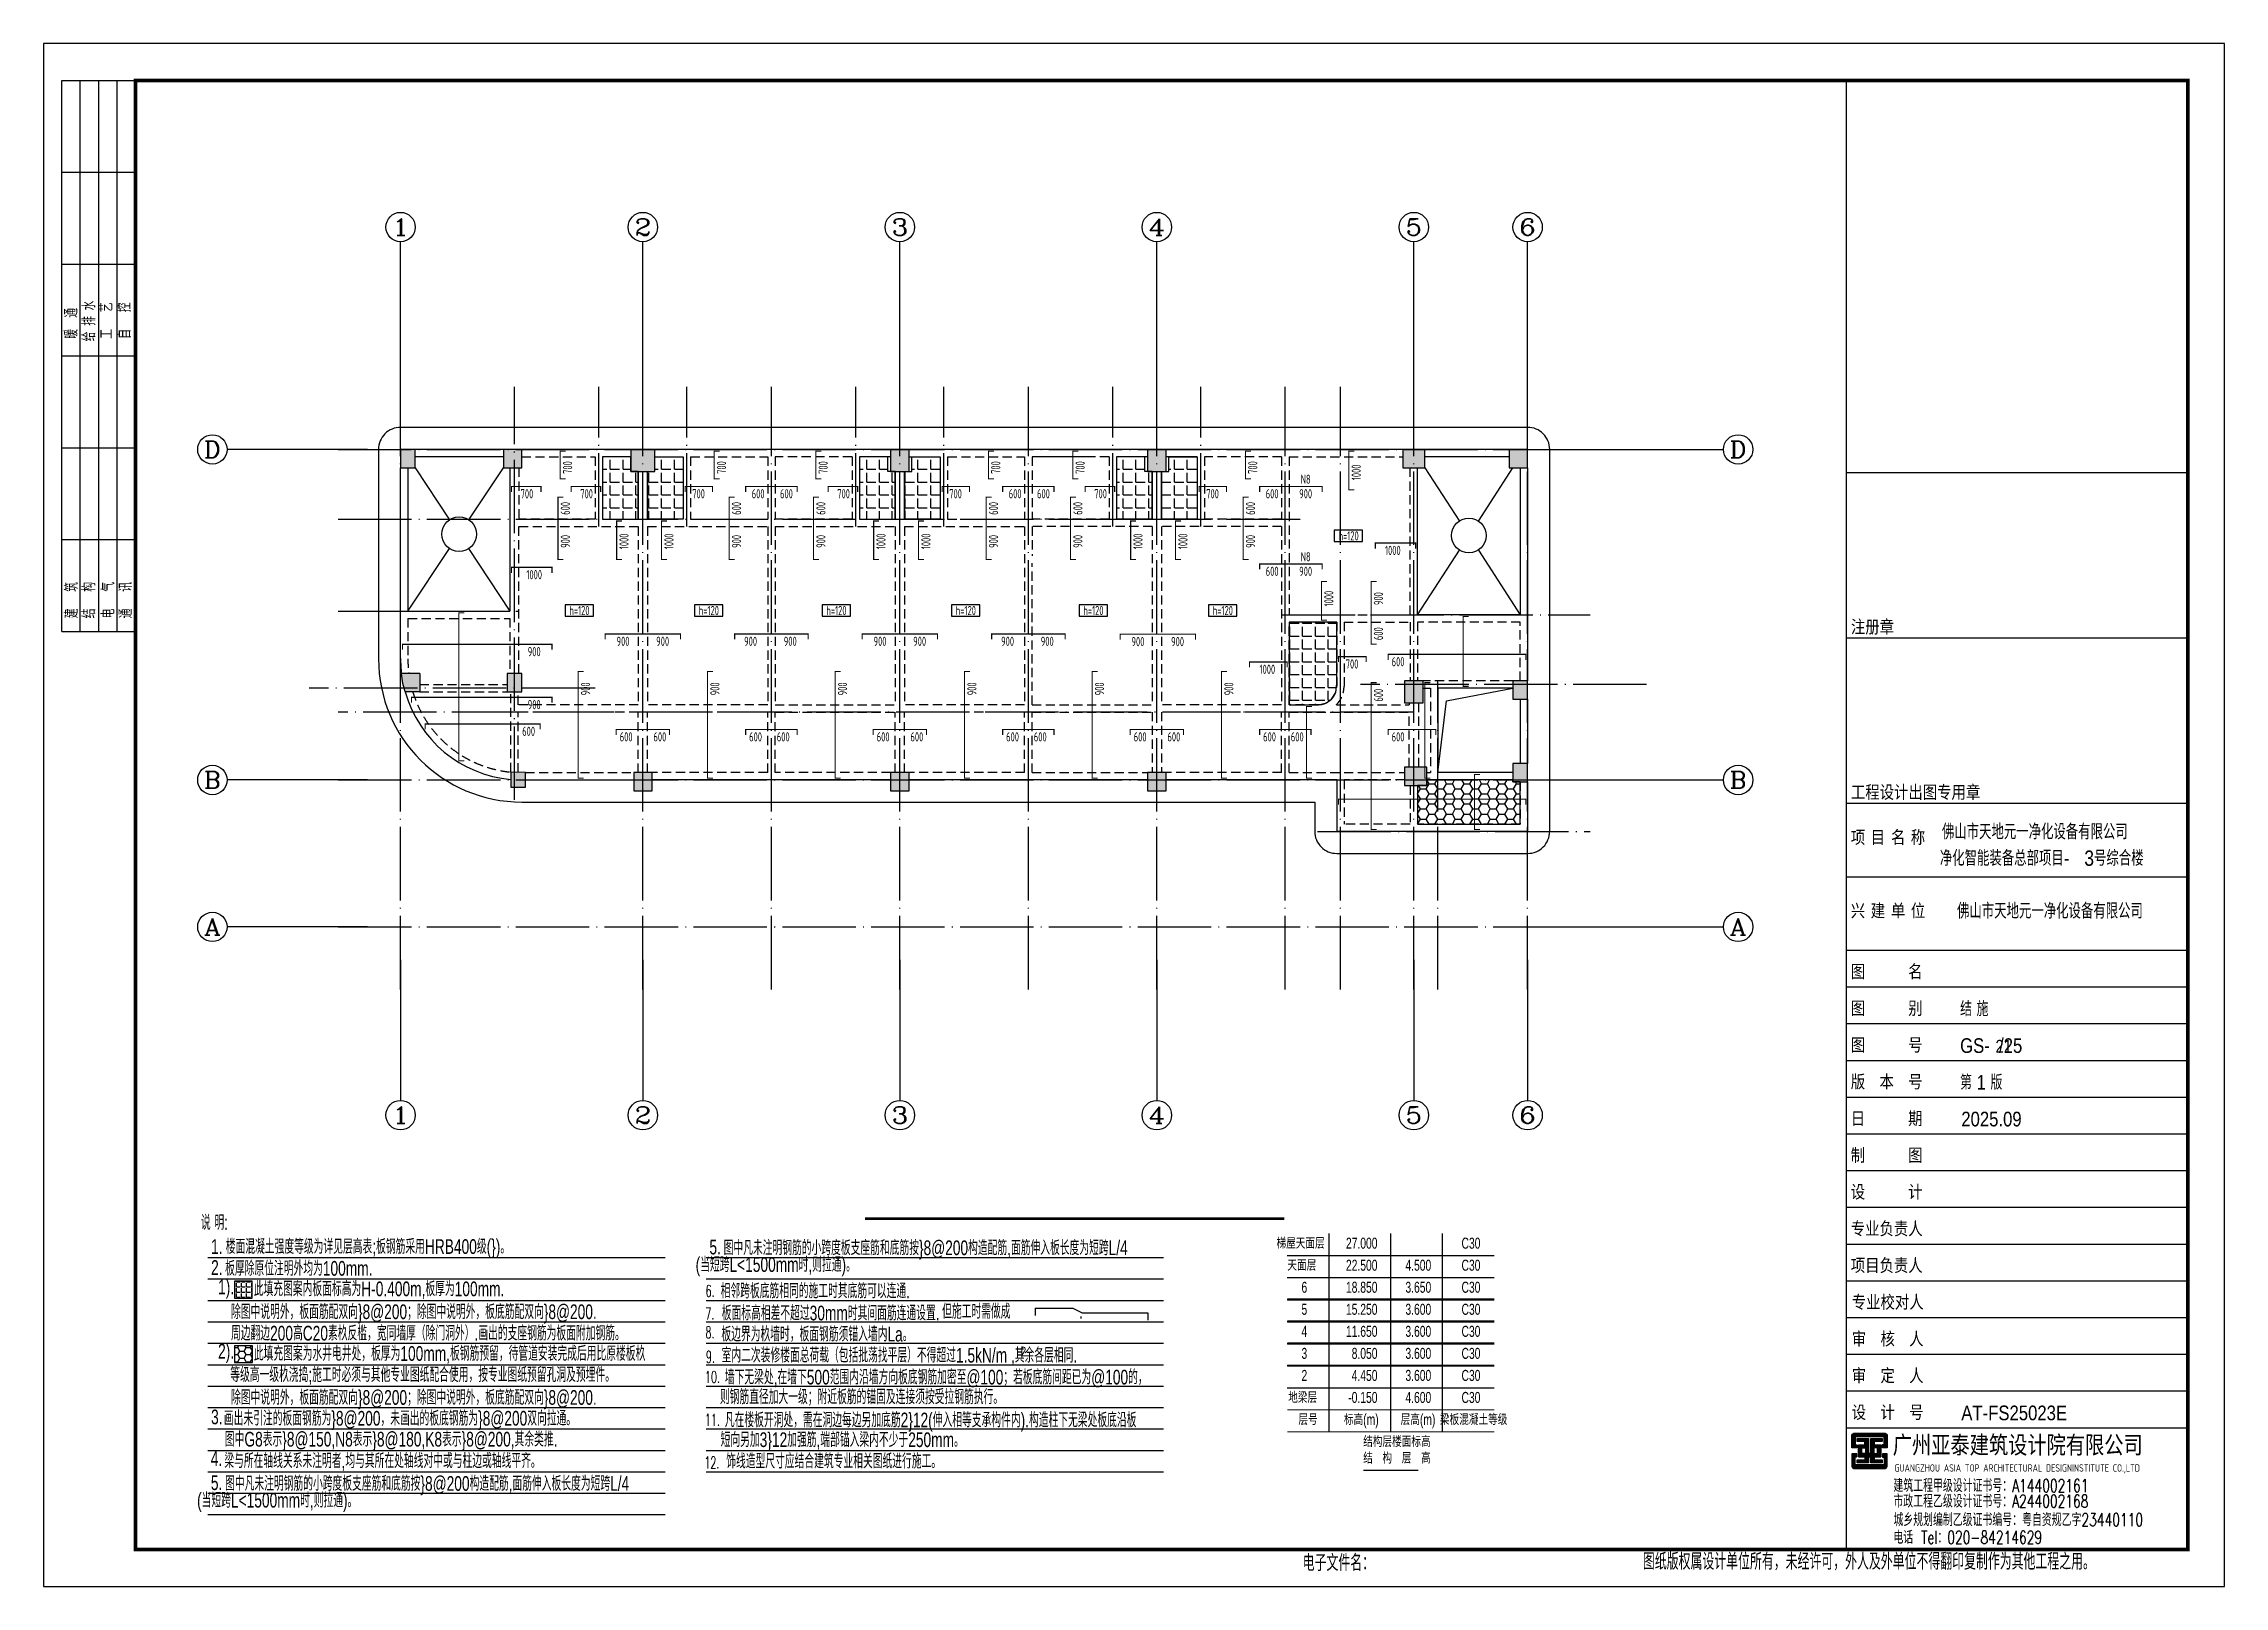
# Model space of a CAD drawing. Extents: x 299218 to 746073, y -331171 to -40619.
# Drawn here: x 656873 to 716273, y -166619 to -124619 of the extents above; entities that cross this region are included whole.
import ezdxf
from ezdxf.enums import TextEntityAlignment as Align

# ---------------------------------------------------------------- set-up
doc = ezdxf.new("R2010")
doc.units = 0
doc.header["$LTSCALE"] = 1000
doc.header["$MEASUREMENT"] = 0
doc.linetypes.add('DASHED', pattern=[0.375, 0.25, -0.125])
doc.linetypes.add('DOTE', pattern=[2.42, 2, -0.2, 0.02, -0.2])
for name, color, linetype in [('13', 4, 'Continuous'), ('14', 2, 'Continuous'), ('_0', 7, 'Continuous'), ('AXIS', 3, 'Continuous'), ('AXIS_TEXT', 7, 'Continuous'), ('DIM_SYMB', 3, 'Continuous'), ('DOTE', 1, 'Continuous'), ('FSK_FREIN', 2, 'Continuous'), ('FSK_FTEXT', 7, 'Continuous'), ('PUB_TITLE', 4, 'Continuous'), ('TEXT', 7, 'Continuous'), ('板厚', 191, 'Continuous'), ('柱线', 2, 'Continuous'), ('梁实线', 4, 'Continuous'), ('梁楼面标高', 7, 'Continuous'), ('梁虚线', 4, 'DASHED'), ('节点大样钢筋', 6, 'Continuous')]:
    doc.layers.add(name, color=color, linetype=linetype)
doc.styles.add('_HZTXT', font='gs_txt.shx', dxfattribs={"width": 0.8, "bigfont": 'gs_hztxt.shx'})
doc.styles.add('_TCH_AXIS', font='COMPLEX', dxfattribs={"bigfont": 'GBCBIG'})
doc.styles.add('BW_Rein', font='Tssdeng.shx', dxfattribs={"width": 0.7, "bigfont": 'hztxt.shx'})
doc.styles.add('COMPLEX', font='COMPLEX')
doc.styles.add('D-7', font='romand', dxfattribs={"bigfont": 'HZTXT.SHX'})
doc.styles.add('GS_Rein', font='GS_TXT.shx', dxfattribs={"width": 0.7, "bigfont": 'GS_HZTXT.shx'})
doc.styles.add('HT', font='')
doc.styles.add('HZ', font='simplex.shx', dxfattribs={"width": 0.8, "bigfont": 'hztxt.shx'})
doc.styles.add('HZTXT', font='txt.shx', dxfattribs={"bigfont": 'hztxt.shx'})
doc.styles.add('hztxt0', font='romans.shx', dxfattribs={"bigfont": 'gbcbig0.shx'})
doc.styles.get("Standard").update_dxf_attribs({"font": 'gbenor.shx', "bigfont": 'gbcbig.shx'})
doc.styles.add('TSSD_REIN', font='tssdeng.shx', dxfattribs={"width": 0.7, "bigfont": 'hztxt.shx'})
doc.styles.add('宋体', font='')
doc.styles.get('HT').set_extended_font_data('SimHei')
doc.styles.get('宋体').set_extended_font_data('SimSun')
pattern_1 = [(0, (0, 0), (0, 349.25), [254, -95.25]), (90, (0, 0), (-349.25, 2e-14), [254, -95.25])]

msp = doc.modelspace()

# ---------------------------------------------------------------- texts
at = {"style": 'GS_Rein', "width": 0.7}
for s, p in [('说 明:', (661156.7, -156913.7)), ('1.', (661433.5, -157568.7)), ('楼面混凝土强度等级为详见层高表;板钢筋采用HRB400级(})。', (661834.5, -157568.3)), ('5.', (675007.8, -157581.3)), ('图中凡未注明钢筋的小跨度板支座筋和底筋按}8@200构造配筋,面筋伸入板长度为短跨L/4', (675395.9, -157602.2)), ('2.', (661434.9, -158139.1)), ('   (当短跨L<1500mm时,则拉通)。', (674319.9, -158058.8)), ('1).', (661625.1, -158667.6)), ('此填充图案内板面标高为H-0.400m,板厚为100mm.', (662598.3, -158719.7)), ('相邻跨板底筋相同的施工时其底筋可以连通.', (675313.9, -158776.4)), ('除图中说明外，板面筋配双向}8@200；除图中说明外，板底筋配双向}8@200.', (661977.2, -159343.2)), ('板面标高相差不超过30mm时其间面筋连通设置.', (675344.6, -159378)), ('   但施工时需做成                  .', (681034.8, -159334.1)), ('周边翻边200高C20素杦反槛，宽同墙厚（除门洞外）.画出的支座钢筋为板面附加钢筋。', (661977.2, -159926.4)), ('板边界为杦墙时，板面钢筋须锚入墙内La。', (675335.4, -159952.6)), ('2).', (661625.1, -160417.2)), ('此填充图案为水井电井处，板厚为100mm,板钢筋预留，待管道安装完成后用比原楼板杦', (662600.2, -160479.6)), ('室内二次装修楼面总荷载（包括批荡找平层）不得超过1.5kN/m ,其余各层相同.', (675339.8, -160525.9)), ('等级高一级杦浇捣;施工时必须与其他专业图纸配合使用，按专业图纸预留孔洞及预埋件。', (661957.4, -161057.2)), ('墙下无梁处,在墙下500范围内沿墙方向板底钢筋加密至@100；若板底筋间距已为@100的，', (675428.6, -161123)), ('除图中说明外，板面筋配双向}8@200；除图中说明外，板底筋配双向}8@200.', (661977.2, -161676.1)), ('则钢筋直径加大一级；附近板筋的锚固及连接须按受拉钢筋执行。', (675293.3, -161660.6)), ('3.', (661435.3, -162206.3)), ('凡在楼板开洞处，需在洞边每边另加底筋2}12(伸入相等支承构件内).构造柱下无梁处板底沿板', (675428.6, -162289.4)), ('图中G8表示}8@150,N8表示}8@180,K8表示}8@200,其余类推.', (661810.1, -162813.3)), ('短向另加3}12加强筋,端部锚入梁内不少于250mm。', (675313.2, -162827.1)), ('4.', (661425.7, -163338.8)), ('梁与所在轴线关系未注明者,均与其所在处轴线对中或与柱边或轴线平齐。', (661795.7, -163400.7)), ('5.', (661429, -163996.7)), ('图中凡未注明钢筋的小跨度板支座筋和底筋按}8@200构造配筋,面筋伸入板长度为短跨L/4', (661817.1, -164017.6)), ('   (当短跨L<1500mm时,则拉通)。', (660741.2, -164474.2))]:
    msp.add_text(s, height=400, dxfattribs=at).set_placement(p)
at = {"color": 6, "style": 'GS_Rein', "width": 0.7}
for s, p in [('板厚除原位注明外均为100mm.', (661817.9, -158162.1)), ('画出未引注的板面钢筋为}8@200，未画出的板底钢筋为}8@200双向拉通。', (661784.1, -162243.6)), ('饰线造型尺寸应结合建筑专业相关图纸进行施工。', (675466.3, -163410.6))]:
    msp.add_text(s, height=400, dxfattribs=at).set_placement(p)
at = {"layer": '13', "color": 2, "style": '_HZTXT', "width": 0.85}
msp.add_text('21', height=350, dxfattribs=at).set_placement((710038.4, -152090.9))
at = {"layer": 'FSK_FTEXT', "style": 'BW_Rein', "width": 0.7}
for s, p in [('700', (671020.2, -136160.2)), ('700', (675211, -136160.2)), ('700', (677981.9, -136160.2)), ('700', (682681.9, -136160.2)), ('700', (684981.9, -136160.2)), ('700', (689681.9, -136160.2)), ('1000', (692501.3, -136291.7)), ('600', (670958.5, -137271.4)), ('600', (675620.2, -137271.4)), ('600', (677920.2, -137271.4)), ('600', (682620.2, -137271.4)), ('600', (684920.2, -137271.4)), ('600', (689620.2, -137271.4)), ('900', (670958.5, -138170.4)), ('1000', (672556.1, -138170.4)), ('1000', (673781.1, -138170.4)), ('900', (675620.2, -138170.4)), ('900', (677920.2, -138170.4)), ('1000', (679556.1, -138170.4)), ('1000', (680781, -138170.4)), ('900', (682620.2, -138170.4)), ('900', (684920.2, -138170.4)), ('1000', (686556, -138170.4)), ('1000', (687781, -138170.4)), ('900', (689620.2, -138170.4)), ('1000', (691754.3, -139728)), ('900', (693105.3, -139728)), ('600', (693105.3, -140682.5)), ('900', (671507.7, -142185.2)), ('900', (675032.7, -142185.2)), ('900', (678507.7, -142185.2)), ('900', (682032.7, -142185.2)), ('900', (685507.7, -142185.2)), ('900', (689032.7, -142185.2)), ('600', (693105.3, -142358))]:
    msp.add_text(s, height=250, rotation=90, dxfattribs=at).set_placement(p, align=Align.TOP_CENTER)
for s, p in [('N8', (691249.1, -136352.8)), ('700', (670037.7, -136748.4)), ('700', (671662.7, -136748.4)), ('700', (674712.7, -136748.4)), ('600', (676335.5, -136748.4)), ('600', (677106.5, -136748.4)), ('700', (678662.7, -136748.4)), ('700', (681712.7, -136748.4)), ('600', (683335.5, -136748.4)), ('600', (684106.5, -136748.4)), ('700', (685662.7, -136748.4)), ('700', (688712.7, -136748.4)), ('600', (690335.5, -136748.4)), ('900', (691249.1, -136748.4)), ('1000', (693623.1, -138290.6)), ('1000', (670235.3, -138951.8)), ('600', (690335.5, -138859.8)), ('900', (691249.1, -138859.8)), ('N8', (691249.1, -138464.1)), ('900', (672655.2, -140765.6)), ('900', (673735.3, -140765.6)), ('900', (676130.2, -140765.6)), ('900', (677210.3, -140765.6)), ('900', (679655.2, -140765.6)), ('900', (680735.3, -140765.6)), ('900', (683130.2, -140765.6)), ('900', (684210.3, -140765.6)), ('900', (686680.2, -140774.1)), ('900', (687760.3, -140774.1)), ('900', (670235.3, -141047.2)), ('600', (693765.4, -141321.3)), ('1000', (690205.2, -141527.7)), ('700', (692512.7, -141383.2)), ('900', (670235.3, -142490)), ('600', (670084.3, -143216.1)), ('600', (672740.4, -143367.6)), ('600', (673658.9, -143367.6)), ('600', (676265.4, -143367.6)), ('600', (677019.3, -143367.6)), ('600', (679740.4, -143367.6)), ('600', (680658.9, -143367.6)), ('600', (683265.4, -143367.6)), ('600', (684019.3, -143367.6)), ('600', (686740.4, -143367.6)), ('600', (687658.9, -143367.6)), ('600', (690265.4, -143367.6)), ('600', (691019.3, -143367.6)), ('600', (693765.4, -143367.6))]:
    msp.add_text(s, height=250, dxfattribs=at).set_placement(p, align=Align.TOP_CENTER)
at = {"layer": 'TEXT'}
for s, height, style, width, p in [('6.', 320, 'D-7', 0.6, (674901.7, -158737.5)), ('7.', 320, 'D-7', 0.6, (674898.5, -159355.7)), ('8.', 320, 'D-7', 0.6, (674900.5, -159862.7)), ('9.', 320, 'D-7', 0.6, (674910.1, -160530.1)), ('2', 240, 'HZ', 0.7, (683489.7, -160344.9)), ('10.', 320, 'D-7', 0.6, (674885.4, -161079.1)), ('11.', 320, 'D-7', 0.6, (674885.4, -162245.5)), ('12.', 320, 'D-7', 0.6, (674870.7, -163407.6))]:
    msp.add_text(s, height=height, dxfattribs=dict(at, style=style, width=width)).set_placement(p)
at = {"layer": '板厚', "style": 'TSSD_REIN', "width": 0.7}
for p in [(692419.6, -138019.3), (671468.4, -140051.7), (674993.4, -140051.7), (678468.4, -140051.7), (681993.4, -140051.7), (685468.4, -140051.7), (688993.4, -140051.7)]:
    msp.add_text('h=120', height=250, dxfattribs=at).set_placement(p, align=Align.MIDDLE)

# ---------------------------------------------------------------- blocks, each defined once
blk = doc.blocks.new('_AXISO')
blk.add_circle((0, 0), 0.5)
at = {"layer": 'AXIS_TEXT', "style": 'COMPLEX', "width": 1.041667}
blk.add_attdef('A', text='', height=0.56, dxfattribs=at).set_placement((-0.25, -0.28), (0.25, -0.28), align=Align.FIT)
blk = doc.blocks.new('zw-05')
at = {"layer": 'AXIS'}
for p, q in [((610513, -134766), (610513, -130013)), ((617113, -134766), (617113, -130013)), ((624113, -134766), (624113, -130013)), ((631113, -134766), (631113, -130013)), ((638113, -134766), (638113, -130013)), ((641213, -134766), (641213, -130013)), ((609613, -135666), (605788, -135666)), ((642113, -135666), (646547, -135666)), ((609613, -144666), (605788, -144666)), ((642113, -144666), (646547, -144666)), ((609613, -148666), (605788, -148666)), ((642113, -148666), (646547, -148666)), ((610513, -149566), (610513, -153391)), ((617113, -149566), (617113, -153391)), ((624113, -149566), (624113, -153391)), ((631113, -149566), (631113, -153391)), ((638113, -149566), (638113, -153391)), ((641213, -149566), (641213, -153391))]:
    blk.add_line(p, q, dxfattribs=at)
at = {"layer": 'DOTE', "linetype": 'DOTE'}
for p, q in [((610513, -150366), (610513, -133966)), ((613613, -145206), (613613, -133966)), ((615913, -137766), (615913, -133966)), ((617113, -150366), (617113, -133966)), ((618313, -137766), (618313, -133966)), ((620613, -150366), (620613, -133966)), ((622913, -137766), (622913, -133966)), ((624113, -150366), (624113, -133966)), ((625313, -137766), (625313, -133966)), ((627613, -150366), (627613, -133966)), ((629913, -137766), (629913, -133966)), ((631113, -150366), (631113, -133966)), ((632313, -137766), (632313, -133966)), ((634613, -150366), (634613, -133966)), ((636113, -150366), (636113, -133966)), ((638113, -150366), (638113, -133966)), ((641213, -150366), (641213, -133966)), ((608813, -135666), (642913, -135666)), ((608813, -137566), (635091, -137566)), ((608813, -140066), (613738, -140066)), ((634513, -140166), (642913, -140166)), ((638763, -150366), (638763, -141966)), ((615811, -142166), (608024, -142166)), ((644449, -142066), (636662, -142066)), ((638113, -142816), (608813, -142816)), ((608813, -144666), (642913, -144666)), ((635490, -146066), (642913, -146066)), ((608813, -148666), (642913, -148666))]:
    blk.add_line(p, q, dxfattribs=at)
at = {"layer": 'AXIS'}
ref = blk.add_blockref('_AXISO', (610513, -129613), dxfattribs=dict(at, xscale=800, yscale=800, zscale=800))
ref.add_attrib('A', '1', dxfattribs={"layer": 'AXIS_TEXT', "height": 453, "style": '_TCH_AXIS', "width": 2.333333}).set_placement((610287, -129839), (610740, -129839), align=Align.FIT)
ref = blk.add_blockref('_AXISO', (617113, -129613), dxfattribs=dict(at, xscale=800, yscale=800, zscale=800))
ref.add_attrib('A', '2', dxfattribs={"layer": 'AXIS_TEXT', "height": 453, "style": '_TCH_AXIS', "width": 1.5}).set_placement((616887, -129839), (617340, -129839), align=Align.FIT)
ref = blk.add_blockref('_AXISO', (624113, -129613), dxfattribs=dict(at, xscale=800, yscale=800, zscale=800))
ref.add_attrib('A', '3', dxfattribs={"layer": 'AXIS_TEXT', "height": 453, "style": '_TCH_AXIS', "width": 1.5}).set_placement((623887, -129839), (624340, -129839), align=Align.FIT)
ref = blk.add_blockref('_AXISO', (631113, -129613), dxfattribs=dict(at, xscale=800, yscale=800, zscale=800))
ref.add_attrib('A', '4', dxfattribs={"layer": 'AXIS_TEXT', "height": 453, "style": '_TCH_AXIS', "width": 1.3125}).set_placement((630887, -129839), (631340, -129839), align=Align.FIT)
ref = blk.add_blockref('_AXISO', (638113, -129613), dxfattribs=dict(at, xscale=800, yscale=800, zscale=800))
ref.add_attrib('A', '5', dxfattribs={"layer": 'AXIS_TEXT', "height": 453, "style": '_TCH_AXIS', "width": 1.5}).set_placement((637887, -129839), (638340, -129839), align=Align.FIT)
ref = blk.add_blockref('_AXISO', (641213, -129613), dxfattribs=dict(at, xscale=800, yscale=800, zscale=800))
ref.add_attrib('A', '6', dxfattribs={"layer": 'AXIS_TEXT', "height": 453, "style": '_TCH_AXIS', "width": 1.5}).set_placement((640987, -129839), (641440, -129839), align=Align.FIT)
ref = blk.add_blockref('_AXISO', (605388, -135666), dxfattribs=dict(at, xscale=800, yscale=800, zscale=800))
ref.add_attrib('A', 'D', dxfattribs={"layer": 'AXIS_TEXT', "height": 453, "style": '_TCH_AXIS', "width": 1.235294}).set_placement((605162, -135892), (605615, -135892), align=Align.FIT)
ref = blk.add_blockref('_AXISO', (646947, -135666), dxfattribs=dict(at, xscale=800, yscale=800, zscale=800))
ref.add_attrib('A', 'D', dxfattribs={"layer": 'AXIS_TEXT', "height": 453, "style": '_TCH_AXIS', "width": 1.235294}).set_placement((646720, -135892), (647173, -135892), align=Align.FIT)
ref = blk.add_blockref('_AXISO', (605388, -144666), dxfattribs=dict(at, xscale=800, yscale=800, zscale=800))
ref.add_attrib('A', 'B', dxfattribs={"layer": 'AXIS_TEXT', "height": 453, "style": '_TCH_AXIS', "width": 1.235294}).set_placement((605162, -144892), (605615, -144892), align=Align.FIT)
ref = blk.add_blockref('_AXISO', (646947, -144666), dxfattribs=dict(at, xscale=800, yscale=800, zscale=800))
ref.add_attrib('A', 'B', dxfattribs={"layer": 'AXIS_TEXT', "height": 453, "style": '_TCH_AXIS', "width": 1.235294}).set_placement((646720, -144892), (647173, -144892), align=Align.FIT)
ref = blk.add_blockref('_AXISO', (605388, -148666), dxfattribs=dict(at, xscale=800, yscale=800, zscale=800))
ref.add_attrib('A', 'A', dxfattribs={"layer": 'AXIS_TEXT', "height": 453, "style": '_TCH_AXIS', "width": 1.166667}).set_placement((605162, -148892), (605615, -148892), align=Align.FIT)
ref = blk.add_blockref('_AXISO', (646947, -148666), dxfattribs=dict(at, xscale=800, yscale=800, zscale=800))
ref.add_attrib('A', 'A', dxfattribs={"layer": 'AXIS_TEXT', "height": 453, "style": '_TCH_AXIS', "width": 1.166667}).set_placement((646720, -148892), (647173, -148892), align=Align.FIT)
ref = blk.add_blockref('_AXISO', (610513, -153791), dxfattribs=dict(at, xscale=800, yscale=800, zscale=800))
ref.add_attrib('A', '1', dxfattribs={"layer": 'AXIS_TEXT', "height": 453, "style": '_TCH_AXIS', "width": 2.333333}).set_placement((610287, -154017), (610740, -154017), align=Align.FIT)
ref = blk.add_blockref('_AXISO', (617113, -153791), dxfattribs=dict(at, xscale=800, yscale=800, zscale=800))
ref.add_attrib('A', '2', dxfattribs={"layer": 'AXIS_TEXT', "height": 453, "style": '_TCH_AXIS', "width": 1.5}).set_placement((616887, -154017), (617340, -154017), align=Align.FIT)
ref = blk.add_blockref('_AXISO', (624113, -153791), dxfattribs=dict(at, xscale=800, yscale=800, zscale=800))
ref.add_attrib('A', '3', dxfattribs={"layer": 'AXIS_TEXT', "height": 453, "style": '_TCH_AXIS', "width": 1.5}).set_placement((623887, -154017), (624340, -154017), align=Align.FIT)
ref = blk.add_blockref('_AXISO', (631113, -153791), dxfattribs=dict(at, xscale=800, yscale=800, zscale=800))
ref.add_attrib('A', '4', dxfattribs={"layer": 'AXIS_TEXT', "height": 453, "style": '_TCH_AXIS', "width": 1.3125}).set_placement((630887, -154017), (631340, -154017), align=Align.FIT)
ref = blk.add_blockref('_AXISO', (638113, -153791), dxfattribs=dict(at, xscale=800, yscale=800, zscale=800))
ref.add_attrib('A', '5', dxfattribs={"layer": 'AXIS_TEXT', "height": 453, "style": '_TCH_AXIS', "width": 1.5}).set_placement((637887, -154017), (638340, -154017), align=Align.FIT)
ref = blk.add_blockref('_AXISO', (641213, -153791), dxfattribs=dict(at, xscale=800, yscale=800, zscale=800))
ref.add_attrib('A', '6', dxfattribs={"layer": 'AXIS_TEXT', "height": 453, "style": '_TCH_AXIS', "width": 1.5}).set_placement((640987, -154017), (641440, -154017), align=Align.FIT)
blk = doc.blocks.new('2-3层墙柱模板')
at = {"layer": '柱线', "color": 6}
for points in [[(-1108565, -403245), (-1108165, -403245), (-1108165, -402745), (-1108565, -402745)], [(-1105765, -403245), (-1105265, -403245), (-1105265, -402745), (-1105765, -402745)], [(-1102290, -403345), (-1101640, -403345), (-1101640, -402745), (-1102290, -402745)], [(-1095215, -403345), (-1094715, -403345), (-1094715, -402745), (-1095215, -402745)], [(-1088215, -403345), (-1087715, -403345), (-1087715, -402745), (-1088215, -402745)], [(-1081265, -403245), (-1080665, -403245), (-1080665, -402745), (-1081265, -402745)], [(-1078365, -403245), (-1077865, -403245), (-1077865, -402745), (-1078365, -402745)], [(-1105665, -409345), (-1105265, -409345), (-1105265, -408845), (-1105665, -408845)], [(-1081215, -409645), (-1080715, -409645), (-1080715, -409045), (-1081215, -409045)], [(-1078265, -409545), (-1077865, -409545), (-1077865, -409045), (-1078265, -409045)], [(-1105565, -411945), (-1105165, -411945), (-1105165, -411545), (-1105565, -411530)], [(-1102215, -412045), (-1101715, -412045), (-1101715, -411545), (-1102215, -411545)], [(-1095215, -412045), (-1094715, -412045), (-1094715, -411545), (-1095215, -411545)], [(-1088215, -412045), (-1087715, -412045), (-1087715, -411545), (-1088215, -411545)], [(-1081215, -411895), (-1080615, -411895), (-1080615, -411395), (-1081215, -411395)], [(-1078265, -411795), (-1077865, -411795), (-1077865, -411295), (-1078265, -411295)]]:
    blk.add_lwpolyline(points, close=True, dxfattribs=at)
for points in [[(-1108040, -408845), (-1108540, -408845)], [(-1108440, -409345), (-1108466, -409245), (-1108500, -409116), (-1108540, -408845)], [(-1108040, -408845), (-1108040, -409345), (-1108440, -409345)]]:
    blk.add_lwpolyline(points, dxfattribs=at)
blk = doc.blocks.new('标准层1')
at = {"layer": '梁实线'}
for p, q in [((613313, -135666), (610913, -135666)), ((613313, -135866), (610913, -135866)), ((616788, -135666), (613813, -135666)), ((616788, -135866), (616013, -135866)), ((616013, -135866), (616013, -137566)), ((623863, -135666), (617438, -135666)), ((617438, -135866), (618213, -135866)), ((618213, -135866), (618213, -137566)), ((623863, -135866), (623013, -135866)), ((623013, -135866), (623013, -137566)), ((630863, -135666), (624363, -135666)), ((624363, -135866), (625213, -135866)), ((625213, -135866), (625213, -137566)), ((630863, -135866), (630013, -135866)), ((630013, -135866), (630013, -137566)), ((637813, -135666), (631363, -135666)), ((632213, -135866), (631363, -135866)), ((632213, -135866), (632213, -137566)), ((640713, -135666), (638413, -135666)), ((640713, -135866), (638413, -135866)), ((610513, -141360), (610513, -136166)), ((610713, -136166), (610713, -140066)), ((613488, -136166), (613488, -140066)), ((616988, -136266), (616988, -137566)), ((617238, -136266), (617238, -137566)), ((623988, -136266), (623988, -137566)), ((624238, -136266), (624238, -137566)), ((630988, -136266), (630988, -137566)), ((631238, -136266), (631238, -137566)), ((638213, -140166), (638213, -136166)), ((641013, -136166), (641013, -140166)), ((641213, -136166), (641213, -141966)), ((616013, -137566), (616988, -137566)), ((618213, -137566), (617238, -137566)), ((623013, -137566), (623988, -137566)), ((625213, -137566), (624238, -137566)), ((630988, -137566), (630013, -137566)), ((632213, -137566), (631238, -137566)), ((610713, -140066), (613488, -140066)), ((641013, -140166), (638213, -140166)), ((640813, -142166), (638763, -142166)), ((638763, -142166), (638763, -144466)), ((641013, -142466), (641013, -144216)), ((641213, -142466), (641213, -144216)), ((613913, -144666), (616863, -144666)), ((623863, -144666), (617363, -144666)), ((630863, -144666), (624363, -144666)), ((636013, -144666), (631363, -144666)), ((636013, -144666), (636013, -146066)), ((640813, -144466), (638763, -144466)), ((641213, -144716), (641213, -146066)), ((641213, -146066), (636013, -146066))]:
    blk.add_line(p, q, dxfattribs=at)
for centre, radius, start, end in [((613613, -141360), 3100, 180, 187.52688), ((613813, -141366), 3300, 195.82662, 264.78427)]:
    blk.add_arc(centre, radius, start, end, dxfattribs=at)
at = {"layer": '梁虚线'}
for p, q in [((613813, -135866), (615813, -135866)), ((615813, -135866), (615813, -137566)), ((618413, -135866), (620513, -135866)), ((618413, -135866), (618413, -137566)), ((620513, -135866), (620513, -137566)), ((622813, -135866), (620713, -135866)), ((620713, -135866), (620713, -137566)), ((622813, -135866), (622813, -137566)), ((625413, -135866), (627513, -135866)), ((625413, -135866), (625413, -137566)), ((627513, -135866), (627513, -137566)), ((629813, -135866), (627713, -135866)), ((629313, -135866), (627713, -135866)), ((627713, -135866), (627713, -137566)), ((629813, -135866), (629813, -137566)), ((634513, -135866), (632413, -135866)), ((632413, -135866), (632413, -137566)), ((634513, -135866), (634513, -137566)), ((634713, -135866), (634713, -140166)), ((634713, -135866), (637813, -135866)), ((613738, -136166), (613738, -137566)), ((638013, -140166), (638013, -136166)), ((615813, -137566), (613738, -137566)), ((613738, -137766), (616988, -137766)), ((613738, -141766), (613738, -137766)), ((616988, -137766), (616988, -142616)), ((617238, -137766), (620513, -137766)), ((617238, -137766), (617238, -142616)), ((618413, -137566), (620513, -137566)), ((620513, -137766), (620513, -142616)), ((622813, -137566), (620713, -137566)), ((620713, -137766), (623988, -137766)), ((620713, -137766), (620713, -142616)), ((623988, -137766), (623988, -142616)), ((624238, -137766), (627513, -137766)), ((624238, -137766), (624238, -142616)), ((625413, -137566), (627513, -137566)), ((627513, -137766), (627513, -142616)), ((629813, -137566), (627713, -137566)), ((630988, -137766), (627713, -137766)), ((627713, -137766), (627713, -138566)), ((630988, -137766), (630988, -142616)), ((634513, -137766), (631238, -137766)), ((631238, -137766), (631238, -142616)), ((634513, -137566), (632413, -137566)), ((634513, -137766), (634513, -142616)), ((627713, -142616), (627713, -138766)), ((634713, -140166), (638013, -140166)), ((610713, -140266), (610713, -141374)), ((610713, -140266), (613488, -140266)), ((613488, -140266), (613488, -141766)), ((636013, -140366), (634713, -140366)), ((634713, -142616), (634713, -140366)), ((636013, -140366), (636013, -142116)), ((636213, -140366), (638013, -140366)), ((636213, -140366), (636213, -142116)), ((638013, -140366), (638013, -141966)), ((641013, -140366), (638213, -140366)), ((638213, -140366), (638213, -141966)), ((641013, -141966), (641013, -140366)), ((640813, -141966), (638363, -141966)), ((611038, -142066), (613413, -142066)), ((611038, -142266), (613413, -142266)), ((613513, -144451), (613513, -142266)), ((613713, -142616), (613713, -142266)), ((638363, -142166), (638563, -142166)), ((638563, -142166), (638563, -144466)), ((616988, -142616), (613713, -142616)), ((616988, -142816), (613713, -142816)), ((613713, -144458), (613713, -142816)), ((616988, -144466), (616988, -142816)), ((620513, -142616), (617238, -142616)), ((620513, -142816), (617238, -142816)), ((617238, -144466), (617238, -142816)), ((620513, -144466), (620513, -142816)), ((620713, -142616), (623988, -142616)), ((620713, -142816), (623988, -142816)), ((620713, -144466), (620713, -142816)), ((623988, -144466), (623988, -142816)), ((627513, -142616), (624238, -142616)), ((627513, -142816), (624238, -142816)), ((624238, -144466), (624238, -142816)), ((627513, -144466), (627513, -142816)), ((627713, -142616), (630988, -142616)), ((627713, -142816), (630988, -142816)), ((627713, -144466), (627713, -142816)), ((630988, -142816), (630988, -144466)), ((634513, -142616), (631238, -142616)), ((634513, -142816), (631238, -142816)), ((631238, -142816), (631238, -144466)), ((634513, -144466), (634513, -142816)), ((635513, -142616), (634713, -142616)), ((634713, -142816), (637988, -142816)), ((634713, -144466), (634713, -142816)), ((636003, -142616), (637988, -142616)), ((637988, -142566), (637988, -142616)), ((637988, -144316), (637988, -142816)), ((638238, -142566), (638238, -144316)), ((613913, -144466), (616863, -144466)), ((620513, -144466), (617363, -144466)), ((623863, -144466), (620713, -144466)), ((627513, -144466), (624363, -144466)), ((627713, -144466), (630863, -144466)), ((634513, -144466), (631363, -144466)), ((634713, -144466), (637863, -144466)), ((636213, -144666), (636213, -145866)), ((637863, -144666), (636213, -144666)), ((638013, -144816), (638013, -145866)), ((638213, -144816), (638213, -145866)), ((638463, -144466), (638563, -144466)), ((640813, -144666), (638463, -144666)), ((641013, -144716), (641013, -145866)), ((638013, -145866), (636213, -145866)), ((641013, -145866), (638213, -145866))]:
    blk.add_line(p, q, dxfattribs=at)
for centre, radius, start, end in [((613813, -141366), 3100, 180, 187.41367), ((613813, -141366), 3100, 196.87727, 264.44674), ((635513, -142116), 500, 270, 0), ((635513, -142116), 700, 314.41531, 0)]:
    blk.add_arc(centre, radius, start, end, dxfattribs=at)
blk = doc.blocks.new('板填充')
h = blk.add_hatch()
h.set_pattern_fill('ANGLE', color=251, scale=100, style=0)
h.set_pattern_definition(pattern_1)
h.paths.add_polyline_path([(691613, -135866), (691613, -137566), (690638, -137566), (690638, -136266), (690838, -136266), (690838, -135866)])
h.paths.add_polyline_path([(689413, -135866), (689413, -137566), (690388, -137566), (690388, -136266), (690188, -136266), (690188, -135866)])
h.paths.add_polyline_path([(684613, -135866), (684613, -137566), (683638, -137566), (683638, -136266), (683838, -136266), (683838, -135866)])
h.paths.add_polyline_path([(682413, -135866), (682413, -137566), (683388, -137566), (683388, -136266), (683188, -136266), (683188, -135866)])
h.paths.add_polyline_path([(677613, -135866), (677613, -137566), (676638, -137566), (676638, -136266), (676838, -136266), (676838, -135866)])
h.paths.add_polyline_path([(675413, -135866), (675413, -137566), (676388, -137566), (676388, -136266), (676188, -136266), (676188, -135866)])
h = blk.add_hatch()
h.set_pattern_fill('ANGLE', color=251, scale=100, style=0)
h.set_pattern_definition(pattern_1)
h.paths.add_polyline_path([(694113, -140366), (694113, -142616), (694913, -142616), (695132, -142565), (695267, -142469), (695385, -142282), (695413, -142037), (695413, -141636), (695413, -140366)])
h = blk.add_hatch()
h.set_pattern_fill('HONEY', color=251, scale=100, style=0)
h.set_pattern_definition([(0, (0, 0), (238.125, 137.4815), [158.75, -317.5]), (120, (0, 0), (-238.124972, 137.48155), [158.75, -317.5]), (60, (0, 0), (2.8e-05, 274.96305), [-317.5, 158.75])])
h.paths.add_polyline_path([(697613, -144816), (697613, -145866), (700413, -145866), (700413, -144716), (700213, -144716), (700213, -144666), (697863, -144666), (697863, -144816)])
for p, q in [((670313, -136166), (671247, -137580)), ((671770, -137581), (672713, -136166)), ((697813, -136166), (698756, -137616)), ((699271, -137616), (700213, -136166)), ((670113, -140066), (671246, -138367)), ((671768, -138368), (672888, -140066)), ((697613, -140166), (698756, -138408)), ((699271, -138408), (700413, -140166))]:
    blk.add_line(p, q)
at = {"color": 251}
for points in [[(675413, -135866), (675413, -137566), (676388, -137566), (676388, -136266), (676188, -136266), (676188, -135866)], [(677613, -135866), (677613, -137566), (676638, -137566), (676638, -136266), (676838, -136266), (676838, -135866)], [(682413, -135866), (682413, -137566), (683388, -137566), (683388, -136266), (683188, -136266), (683188, -135866)], [(684613, -135866), (684613, -137566), (683638, -137566), (683638, -136266), (683838, -136266), (683838, -135866)], [(689413, -135866), (689413, -137566), (690388, -137566), (690388, -136266), (690188, -136266), (690188, -135866)], [(691613, -135866), (691613, -137566), (690638, -137566), (690638, -136266), (690838, -136266), (690838, -135866)], [(694113, -140366), (694113, -142616), (694913, -142616), (695132, -142565), (695267, -142469), (695385, -142282), (695413, -142037), (695413, -141636), (695413, -140366)], [(697613, -144816), (697613, -145866), (700413, -145866), (700413, -144716), (700213, -144716), (700213, -144666), (697863, -144666), (697863, -144816)]]:
    blk.add_lwpolyline(points, close=True, dxfattribs=at)
blk.add_lwpolyline([(698163, -144466), (698402, -142511), (700213, -142166)])
for centre in [(671508, -137974), (699013, -138012)]:
    blk.add_circle(centre, 472)
blk = doc.blocks.new('梁板层高表')
at = {"layer": '梁楼面标高'}
for p, q in [((-1049101, -612643), (-1049101, -607243)), ((-1047421, -612643), (-1047421, -607243)), ((-1046011, -612643), (-1046011, -607243)), ((-1050241, -607843), (-1044601, -607843)), ((-1050241, -608443), (-1044601, -608443)), ((-1050241, -609043), (-1044601, -609043)), ((-1050241, -609643), (-1044601, -609643)), ((-1050241, -610243), (-1044601, -610243)), ((-1050241, -610843), (-1044601, -610843)), ((-1050241, -611443), (-1044601, -611443))]:
    blk.add_line(p, q, dxfattribs=at)
at = {"layer": '梁楼面标高', "const_width": 30}
for points in [[(-1050241, -612043), (-1044601, -612043)], [(-1050241, -612643), (-1044601, -612643)], [(-1048171, -613693), (-1046671, -613693)]]:
    blk.add_lwpolyline(points, dxfattribs=at)
at = {"layer": '梁楼面标高', "style": 'GS_Rein', "width": 0.7}
for s, p in [('梯屋天面层', (-1049219, -607749)), ('27.000', (-1047781, -607749)), ('C30', (-1044977, -607749)), ('天面层', (-1049448, -608349)), ('22.500', (-1047781, -608349)), ('4.500', (-1046317, -608349)), ('C30', (-1044977, -608349)), ('6', (-1049695, -608949)), ('18.850', (-1047781, -608949)), ('3.650', (-1046317, -608949)), ('C30', (-1044977, -608949)), ('5', (-1049695, -609549)), ('15.250', (-1047781, -609549)), ('3.600', (-1046317, -609549)), ('C30', (-1044977, -609549)), ('4', (-1049695, -610149)), ('11.650', (-1047781, -610149)), ('3.600', (-1046317, -610149)), ('C30', (-1044977, -610149)), ('3', (-1049695, -610749)), ('8.050', (-1047781, -610749)), ('3.600', (-1046317, -610749)), ('C30', (-1044977, -610749)), ('2', (-1049695, -611349)), ('4.450', (-1047781, -611349)), ('3.600', (-1046317, -611349)), ('C30', (-1044977, -611349)), ('地梁层', (-1049424, -611949)), ('-0.150', (-1047781, -611949)), ('4.600', (-1046317, -611949)), ('C30', (-1044977, -611949))]:
    blk.add_text(s, height=300, dxfattribs=at).set_placement(p, align=Align.BOTTOM_RIGHT)
for s, p in [('层号', (-1049671, -612549)), (' 标高(m)', (-1048261, -612549)), (' 层高(m)', (-1046716, -612549)), (' 梁板混凝土等级', (-1045201, -612549))]:
    blk.add_text(s, height=300, dxfattribs=at).set_placement(p, align=Align.BOTTOM_CENTER)
for s, p in [('结构层楼面标高', (-1048171, -613149)), ('结\u3000构\u3000层\u3000高', (-1048171, -613599))]:
    blk.add_text(s, height=300, dxfattribs=at).set_placement(p, align=Align.BOTTOM_LEFT)
blk = doc.blocks.new('ZZ3')
at = {"layer": '节点大样钢筋'}
h = blk.add_hatch(color=251, dxfattribs=at)
h.paths.add_polyline_path([(779050, -142466), (779450, -142466), (779450, -141966), (779050, -141966)])
h.paths.add_polyline_path([(779050, -144716), (779450, -144716), (779450, -144216), (779050, -144216)])
h.paths.add_polyline_path([(776100, -144816), (776700, -144816), (776700, -144316), (776100, -144316)])
h.paths.add_polyline_path([(776100, -142566), (776600, -142566), (776600, -141966), (776100, -141966)])
h.paths.add_polyline_path([(769100, -144966), (769600, -144966), (769600, -144466), (769100, -144466)])
h.paths.add_polyline_path([(762100, -144966), (762600, -144966), (762600, -144466), (762100, -144466)])
h.paths.add_polyline_path([(755100, -144966), (755600, -144966), (755600, -144466), (755100, -144466)])
h.paths.add_polyline_path([(751650, -142266), (752050, -142266), (752050, -141766), (751650, -141766)])
h.paths.add_polyline_path([(778950, -136166), (779450, -136166), (779450, -135666), (778950, -135666)])
h.paths.add_polyline_path([(776050, -136166), (776650, -136166), (776650, -135666), (776050, -135666)])
h.paths.add_polyline_path([(769100, -136266), (769600, -136266), (769600, -135666), (769100, -135666)])
h.paths.add_polyline_path([(762100, -136266), (762600, -136266), (762600, -135666), (762100, -135666)])
h.paths.add_polyline_path([(755025, -136266), (755675, -136266), (755675, -135666), (755025, -135666)])
h.paths.add_polyline_path([(751550, -136166), (752050, -136166), (752050, -135666), (751550, -135666)])
h.paths.add_polyline_path([(748750, -136166), (749150, -136166), (749150, -135666), (748750, -135666)])
h.paths.add_polyline_path([(751750, -144866), (752150, -144866), (752150, -144466), (751750, -144451)])
h.paths.add_polyline_path([(748875, -142266), (748849, -142166), (748815, -142037), (748775, -141766), (749275, -141766), (749275, -142266)])
at = {"layer": '柱线', "color": 6}
for points in [[(748750, -136166), (749150, -136166), (749150, -135666), (748750, -135666)], [(751550, -136166), (752050, -136166), (752050, -135666), (751550, -135666)], [(755025, -136266), (755675, -136266), (755675, -135666), (755025, -135666)], [(762100, -136266), (762600, -136266), (762600, -135666), (762100, -135666)], [(769100, -136266), (769600, -136266), (769600, -135666), (769100, -135666)], [(776050, -136166), (776650, -136166), (776650, -135666), (776050, -135666)], [(778950, -136166), (779450, -136166), (779450, -135666), (778950, -135666)], [(751650, -142266), (752050, -142266), (752050, -141766), (751650, -141766)], [(776100, -142566), (776600, -142566), (776600, -141966), (776100, -141966)], [(779050, -142466), (779450, -142466), (779450, -141966), (779050, -141966)], [(776100, -144816), (776700, -144816), (776700, -144316), (776100, -144316)], [(779050, -144716), (779450, -144716), (779450, -144216), (779050, -144216)], [(751750, -144866), (752150, -144866), (752150, -144466), (751750, -144451)], [(755100, -144966), (755600, -144966), (755600, -144466), (755100, -144466)], [(762100, -144966), (762600, -144966), (762600, -144466), (762100, -144466)], [(769100, -144966), (769600, -144966), (769600, -144466), (769100, -144466)]]:
    blk.add_lwpolyline(points, close=True, dxfattribs=at)
for points in [[(749275, -141766), (748775, -141766)], [(748875, -142266), (748849, -142166), (748815, -142037), (748775, -141766)], [(749275, -141766), (749275, -142266), (748875, -142266)]]:
    blk.add_lwpolyline(points, dxfattribs=at)
blk = doc.blocks.new('弘吉车间2')
at = {"layer": '14'}
h = blk.add_hatch(dxfattribs=at)
h.set_pattern_fill('ANSI31', color=256, scale=100, angle=135, style=0)
h.set_pattern_definition([(180, (-226475.39, -78017.824), (-3e-15, -12.5), [])])
edge = h.paths.add_edge_path()
edge.add_line((-9011, 2855), (-9011, 2773))
edge.add_line((-9011, 2773), (-9152, 2773))
edge.add_line((-9152, 2773), (-9152, 3084))
edge.add_arc((-9062, 3084), 90, 90, 180, ccw=False)
edge.add_line((-9062, 3174), (-8271, 3174))
edge.add_arc((-8271, 3084), 90, 0, 90, ccw=False)
edge.add_line((-8181, 3084), (-8181, 2768))
edge.add_line((-8181, 2768), (-8311, 2768))
edge.add_line((-8311, 2768), (-8311, 2862))
edge.add_line((-8311, 2862), (-8282, 2862))
edge.add_line((-8282, 2862), (-8268, 2862))
edge.add_line((-8268, 2862), (-8268, 3074))
edge.add_line((-8268, 3074), (-9055, 3074))
edge.add_line((-9055, 3074), (-9055, 2855))
edge.add_line((-9055, 2855), (-9011, 2855))
h.paths.add_polyline_path([(-8629, 2622), (-8629, 3030), (-8321, 3030), (-8321, 2942), (-8535, 2942), (-8535, 2855), (-8362, 2855), (-8362, 2525), (-8542, 2525), (-8542, 2442), (-8320, 2442), (-8320, 2365), (-8628, 2365), (-8628, 2526), (-8697, 2526), (-8697, 2365), (-9006, 2365), (-9006, 2442), (-8784, 2442), (-8784, 2525), (-8963, 2525), (-8963, 2855), (-8790, 2855), (-8790, 2942), (-9004, 2942), (-9004, 3030), (-8697, 3030), (-8697, 2622)])
h.paths.add_polyline_path([(-8874, 2772), (-8776, 2772), (-8776, 2616), (-8874, 2616)], flags=16)
h.paths.add_polyline_path([(-8452, 2772), (-8549, 2772), (-8549, 2616), (-8452, 2616)], flags=16)
edge = h.paths.add_edge_path()
edge.add_line((-9011, 2525), (-9011, 2607))
edge.add_line((-9011, 2607), (-9152, 2607))
edge.add_line((-9152, 2607), (-9152, 2296))
edge.add_arc((-9062, 2296), 90, 180, 270)
edge.add_line((-9062, 2206), (-8271, 2206))
edge.add_arc((-8271, 2296), 90, 270, 360)
edge.add_line((-8181, 2296), (-8181, 2612))
edge.add_line((-8181, 2612), (-8311, 2612))
edge.add_line((-8311, 2612), (-8311, 2518))
edge.add_line((-8311, 2518), (-8282, 2518))
edge.add_line((-8282, 2518), (-8268, 2518))
edge.add_line((-8268, 2518), (-8268, 2306))
edge.add_line((-8268, 2306), (-9055, 2306))
edge.add_line((-9055, 2306), (-9055, 2525))
edge.add_line((-9055, 2525), (-9011, 2525))
for p, q in [((-9300, 29320), (-9300, 0)), ((-9300, 29320), (0, 29320)), ((-9300, 24820), (0, 24820)), ((-9300, 20320), (0, 20320)), ((-9300, 18320), (0, 18320)), ((-9300, 16320), (0, 16320)), ((-9300, 15320), (0, 15320)), ((-9300, 14320), (0, 14320)), ((-9300, 13320), (0, 13320)), ((-9300, 12320), (0, 12320)), ((-9300, 11320), (0, 11320)), ((-9300, 10320), (0, 10320)), ((-9300, 9320), (0, 9320)), ((-9300, 8320), (0, 8320)), ((-9300, 7320), (0, 7320)), ((-9300, 6320), (0, 6320)), ((-9300, 5320), (0, 5320)), ((-9300, 4320), (0, 4320)), ((-9300, 3320), (0, 3320)), ((-9300, 3320), (0, 3320))]:
    blk.add_line(p, q, dxfattribs=at)
for points in [[(-9300, 0), (0, 0), (0, 40000), (-9300, 40000)], [(-8874, 2772), (-8776, 2772), (-8776, 2616), (-8874, 2616)], [(-8452, 2772), (-8549, 2772), (-8549, 2616), (-8452, 2616)]]:
    blk.add_lwpolyline(points, close=True, dxfattribs=at)
for points in [[(-9011, 2855), (-9011, 2773), (-9152, 2773), (-9152, 3084, -0.414214), (-9062, 3174), (-8271, 3174, -0.414214), (-8181, 3084), (-8181, 2768), (-8311, 2768), (-8311, 2862), (-8282, 2862), (-8268, 2862), (-8268, 3074), (-9055, 3074), (-9055, 2855)], [(-9011, 2525), (-9011, 2607), (-9152, 2607), (-9152, 2296, 0.414214), (-9062, 2206), (-8271, 2206, 0.414214), (-8181, 2296), (-8181, 2612), (-8311, 2612), (-8311, 2518), (-8282, 2518), (-8268, 2518), (-8268, 2306), (-9055, 2306), (-9055, 2525)]]:
    blk.add_lwpolyline(points, format="xyb", close=True, dxfattribs=at)
blk.add_lwpolyline([(-8629, 2622), (-8629, 2622), (-8629, 3030), (-8321, 3030), (-8321, 2942), (-8535, 2942), (-8535, 2855), (-8362, 2855), (-8362, 2525), (-8542, 2525), (-8542, 2442), (-8320, 2442), (-8320, 2365), (-8628, 2365), (-8628, 2526), (-8697, 2526), (-8697, 2365), (-9006, 2365), (-9006, 2442), (-8784, 2442), (-8784, 2525), (-8963, 2525), (-8963, 2855), (-8790, 2855), (-8790, 2942), (-9004, 2942), (-9004, 3030), (-8697, 3030), (-8697, 2622), (-8629, 2622)], dxfattribs=at)
at = {"layer": '13', "color": 7, "style": '_HZTXT', "width": 0.85}
for s, height, p in [('佛山市天地元一净化设备有限公司', 417.91, (-6694, 19336)), ('净化智能装备总部项目-', 417.91, (-6750, 18616)), ('3号综合楼', 417.9, (-2815, 18616)), ('佛山市天地元一净化设备有限公司', 417.91, (-6282, 17179)), ('结 施', 400, (-6198, 14522)), ('GS-  /25', 400, (-6198, 13522)), ('第 1 版', 400, (-6198, 12522)), ('2025.09', 400, (-6166, 11522)), ('AT-FS25023E', 400, (-6166, 3522))]:
    blk.add_text(s, height=height, dxfattribs=at).set_placement(p)
at = {"layer": '13', "style": 'HZTXT', "width": 0.7}
for s, p in [('建筑工程甲级设计证书号：A144002161', (-8015, 1568)), ('市政工程乙级设计证书号：A244002168', (-8015, 1144)), ('城乡规划编制乙级证书编号：粤自资规乙字23440110', (-8015, 639)), ('电话 Tel：020-84214629', (-8015, 159))]:
    blk.add_text(s, height=350, rotation=359.99972, dxfattribs=at).set_placement(p)
at = {"layer": '14'}
for s, height, style, width, p in [('注册章', 350, '宋体', 0.82, (-9173, 24949)), ('工程设计出图专用章', 350, '宋体', 0.82, (-9173, 20449)), ('名', 350, '宋体', 0.82, (-8081, 19220)), ('称', 350, '宋体', 0.82, (-7542, 19220)), ('项', 350, '宋体', 0.82, (-9176, 19220)), ('目', 350, '宋体', 0.82, (-8632, 19220)), ('兴', 350, '宋体', 0.82, (-9176, 17220)), ('建', 350, '宋体', 0.82, (-8632, 17220)), ('单', 350, '宋体', 0.82, (-8081, 17220)), ('位', 350, '宋体', 0.82, (-7542, 17220)), ('图      名', 350, '宋体', 0.82, (-9176, 15566)), ('图      别', 350, '宋体', 0.82, (-9176, 14566)), ('图      号', 350, '宋体', 0.82, (-9176, 13566)), ('版  本  号', 350, '宋体', 0.82, (-9176, 12566)), ('日      期', 350, '宋体', 0.82, (-9176, 11566)), ('制      图', 350, '宋体', 0.82, (-9176, 10566)), ('设      计', 350, '宋体', 0.82, (-9176, 9566)), ('专业负责人', 350, '宋体', 0.82, (-9176, 8566)), ('项目负责人', 350, '宋体', 0.82, (-9176, 7566)), ('专业校对人', 350, '宋体', 0.82, (-9149, 6566, -24845)), ('审  核  人', 350, '宋体', 0.82, (-9149, 5566, -24845)), ('审  定  人', 350, '宋体', 0.82, (-9149, 4566, -24845)), ('设  计  号', 350, '宋体', 0.82, (-9149, 3566, -24845)), ('广州亚泰建筑设计院有限公司', 480, 'HT', 0.8, (-8033, 2612))]:
    blk.add_text(s, height=height, dxfattribs=dict(at, style=style, width=width)).set_placement(p)
at = {"layer": '14', "width": 0.8}
blk.add_text('GUANGZHOU ASIA TOP ARCHITECTURAL DESIGNINSTITUTE CO.,LTD', height=198, rotation=359.99972, dxfattribs=at).set_placement((-7987, 2124, -24845))
at = {"layer": '14', "style": 'hztxt0'}
for s, p in [('电子文件名：', (-24105, -584)), ('图纸版权属设计单位所有，未经许可，外人及外单位不得翻印复制作为其他工程之用。', (-14838, -548))]:
    blk.add_text(s, height=450, rotation=359.99972, dxfattribs=at).set_placement(p)
blk = doc.blocks.new('$titleblk$00000095')
for p, q in [((-150, 20), (-150, 0)), ((-150, 20), (0, 20)), ((-125, 20), (-125, 0)), ((-100, 20), (-100, 0)), ((-75, 20), (-75, 0)), ((-75, 20), (-75, 0)), ((-50, 20), (-50, 0)), ((-25, 20), (-25, 0)), ((0, 20), (0, 0)), ((-150, 15), (-75, 15)), ((-75, 15), (0, 15)), ((-150, 10), (-75, 10)), ((-75, 10), (0, 10)), ((-150, 5), (-75, 5)), ((-75, 5), (0, 5))]:
    blk.add_line(p, q)
at = {"width": 0.8}
for s, p in [('建   筑', (-146.45, 15.65)), ('暖  通', (-70.35, 15.73)), ('结   构', (-146.45, 10.91)), ('给 排 水', (-71.03, 10.9)), ('电   气', (-146.45, 5.65)), ('工   艺', (-70.35, 6.13)), ('通   讯', (-146.45, 0.88)), ('自   控', (-70.35, 1.24))]:
    blk.add_text(s, height=3.509, dxfattribs=at).set_placement(p)

# ---------------------------------------------------------------- hatches: boundary and pattern name
h = msp.add_hatch()
h.set_pattern_fill('ANGLE', color=256, scale=40, style=0)
h.set_pattern_definition([(0, (661145.28, -65846.01), (0, 139.7), [101.6, -38.1]), (90, (661145.28, -65846.01), (-139.7, 9e-15), [101.6, -38.1])])
h.paths.add_polyline_path([(662557.5, -158314.5), (662073, -158314.5), (662073, -158769), (662557.5, -158769)])
h = msp.add_hatch()
h.set_pattern_fill('HONEY', color=256, scale=72, style=0)
h.set_pattern_definition([(0, (473794.61, -9059.78), (171.45, 98.98668), [114.3, -228.6]), (120, (473794.61, -9059.78), (-171.44998, 98.986715), [114.3, -228.6]), (60, (473794.61, -9059.78), (2e-05, 197.973395), [-228.6, 114.3])])
h.paths.add_polyline_path([(662559.4, -160070.9), (662074.9, -160070.9), (662074.9, -160525.5), (662559.4, -160525.5)])

# ---------------------------------------------------------------- linework, layer by layer
at = {"color": 11}
msp.add_lwpolyline([(691495.2, -145265.6), (691495.2, -146065.6, 0.4142136), (692095.2, -146665.6), (697295.2, -146665.6, 0.4142136), (697895.2, -146065.6), (697895.2, -135665.6, 0.4142136), (697295.2, -135065.6), (666595.2, -135065.6, 0.4142136), (665995.2, -135665.6), (665995.2, -141365.6, 0.4142135), (669895.2, -145265.6), (691495.2, -145265.6)], format="xyb", dxfattribs=at)
for points in [[(662073, -158769), (662557.5, -158769), (662557.5, -158314.5), (662073, -158314.5)], [(662074.9, -160525.5), (662559.4, -160525.5), (662559.4, -160070.9), (662074.9, -160070.9)]]:
    msp.add_lwpolyline(points, close=True)
at = {"layer": 'DIM_SYMB', "const_width": 70}
msp.add_lwpolyline([(679246.4, -156611.2), (690670.4, -156611.2)], dxfattribs=at)
at = {"layer": 'FSK_FREIN', "const_width": 30}
for points in [[(671095.2, -136465.6), (670945.2, -136465.6), (670945.2, -135715.6), (671095.2, -135715.6)], [(675286, -136465.6), (675136, -136465.6), (675136, -135715.6), (675286, -135715.6)], [(678056.9, -136465.6), (677906.9, -136465.6), (677906.9, -135715.6), (678056.9, -135715.6)], [(682756.9, -136465.6), (682606.9, -136465.6), (682606.9, -135715.6), (682756.9, -135715.6)], [(685056.9, -136465.6), (684906.9, -136465.6), (684906.9, -135715.6), (685056.9, -135715.6)], [(689756.9, -136465.6), (689606.9, -136465.6), (689606.9, -135715.6), (689756.9, -135715.6)], [(692576.3, -136765.6), (692426.3, -136765.6), (692426.3, -135715.6), (692576.3, -135715.6)], [(669620.2, -136823.4), (669620.2, -136673.4), (670420.2, -136673.4), (670420.2, -136823.4)], [(671033.5, -138665.6), (670883.5, -138665.6), (670883.5, -136965.6), (671033.5, -136965.6)], [(671245.2, -136823.4), (671245.2, -136673.4), (672045.2, -136673.4), (672045.2, -136823.4)], [(674345.2, -136823.4), (674345.2, -136673.4), (675095.2, -136673.4), (675095.2, -136823.4)], [(675695.2, -138665.6), (675545.2, -138665.6), (675545.2, -136965.6), (675695.2, -136965.6)], [(675995.2, -136823.4), (675995.2, -136673.4), (677395.2, -136673.4), (677395.2, -136823.4)], [(677995.2, -138665.6), (677845.2, -138665.6), (677845.2, -136965.6), (677995.2, -136965.6)], [(678245.2, -136823.4), (678245.2, -136673.4), (679045.2, -136673.4), (679045.2, -136823.4)], [(681345.2, -136823.4), (681345.2, -136673.4), (682095.2, -136673.4), (682095.2, -136823.4)], [(682695.2, -138665.6), (682545.2, -138665.6), (682545.2, -136965.6), (682695.2, -136965.6)], [(682995.2, -136823.4), (682995.2, -136673.4), (684395.2, -136673.4), (684395.2, -136823.4)], [(684995.2, -138665.6), (684845.2, -138665.6), (684845.2, -136965.6), (684995.2, -136965.6)], [(685245.2, -136823.4), (685245.2, -136673.4), (686045.2, -136673.4), (686045.2, -136823.4)], [(688345.2, -136823.4), (688345.2, -136673.4), (689095.2, -136673.4), (689095.2, -136823.4)], [(689695.2, -138665.6), (689545.2, -138665.6), (689545.2, -136965.6), (689695.2, -136965.6)], [(689995.2, -136823.4), (689995.2, -136673.4), (691695.2, -136673.4), (691695.2, -136823.4)], [(672631.1, -138665.6), (672481.1, -138665.6), (672481.1, -137615.6), (672631.1, -137615.6)], [(673856.1, -138665.6), (673706.1, -138665.6), (673706.1, -137615.6), (673856.1, -137615.6)], [(679631.1, -138665.6), (679481.1, -138665.6), (679481.1, -137615.6), (679631.1, -137615.6)], [(680856, -138665.6), (680706, -138665.6), (680706, -137615.6), (680856, -137615.6)], [(686631, -138665.6), (686481, -138665.6), (686481, -137615.6), (686631, -137615.6)], [(687856, -138665.6), (687706, -138665.6), (687706, -137615.6), (687856, -137615.6)], [(693145.2, -138365.6), (693145.2, -138215.6), (694245.2, -138215.6), (694245.2, -138365.6)], [(669620.2, -139026.8), (669620.2, -138876.8), (670720.2, -138876.8), (670720.2, -139026.8)], [(689995.2, -138934.8), (689995.2, -138784.8), (691695.2, -138784.8), (691695.2, -138934.8)], [(691829.3, -140315.6), (691679.3, -140315.6), (691679.3, -139265.6), (691829.3, -139265.6)], [(693180.3, -140965.6), (693030.3, -140965.6), (693030.3, -139265.6), (693180.3, -139265.6)], [(668332.7, -144143.3), (668182.7, -144143.3), (668182.7, -140115.6), (668332.7, -140115.6)], [(672170.2, -140840.6), (672170.2, -140690.6), (674220.2, -140690.6), (674220.2, -140840.6)], [(675695.2, -140840.6), (675695.2, -140690.6), (677695.2, -140690.6), (677695.2, -140840.6)], [(679170.2, -140840.6), (679170.2, -140690.6), (681220.2, -140690.6), (681220.2, -140840.6)], [(682695.2, -140840.6), (682695.2, -140690.6), (684695.2, -140690.6), (684695.2, -140840.6)], [(686195.2, -140849.1), (686195.2, -140699.1), (688245.2, -140699.1), (688245.2, -140849.1)], [(695686.9, -142115.6), (695536.9, -142115.6), (695536.9, -140215.6), (695686.9, -140215.6)], [(666645.2, -141122.2), (666645.2, -140972.2), (670720.2, -140972.2), (670720.2, -141122.2)], [(692145.3, -141458.2), (692145.3, -141308.2), (692895.3, -141308.2), (692895.3, -141458.2)], [(693495.2, -141396.3), (693495.2, -141246.3), (697245.2, -141246.3), (697245.2, -141396.3)], [(671582.7, -144615.6), (671432.7, -144615.6), (671432.7, -141715.6), (671582.7, -141715.6)], [(675107.7, -144615.6), (674957.7, -144615.6), (674957.7, -141715.6), (675107.7, -141715.6)], [(678582.7, -144615.6), (678432.7, -144615.6), (678432.7, -141715.6), (678582.7, -141715.6)], [(682107.7, -144615.6), (681957.7, -144615.6), (681957.7, -141715.6), (682107.7, -141715.6)], [(685582.7, -144615.6), (685432.7, -144615.6), (685432.7, -141715.6), (685582.7, -141715.6)], [(689107.7, -144615.6), (688957.7, -144615.6), (688957.7, -141715.6), (689107.7, -141715.6)], [(689720.2, -141602.7), (689720.2, -141452.7), (690745.2, -141452.7), (690745.2, -141602.7)], [(666896, -142565), (666896, -142415), (670720.2, -142415), (670720.2, -142565)], [(693180.3, -146015.6), (693030.3, -146015.6), (693030.3, -142015.6), (693180.3, -142015.6)], [(694643.1, -144615.6), (694493.1, -144615.6), (694493.1, -142015.6), (694643.1, -142015.6)], [(667263.7, -143291.1), (667263.7, -143141.1), (670395.2, -143141.1), (670395.2, -143291.1)], [(691424, -144615.6), (691274, -144615.6), (691274, -142665.6), (691424, -142665.6)], [(672470.2, -143442.6), (672470.2, -143292.6), (673920.2, -143292.6), (673920.2, -143442.6)], [(675995.2, -143442.6), (675995.2, -143292.6), (677395.2, -143292.6), (677395.2, -143442.6)], [(679470.2, -143442.6), (679470.2, -143292.6), (680920.2, -143292.6), (680920.2, -143442.6)], [(682995.2, -143442.6), (682995.2, -143292.6), (684395.2, -143292.6), (684395.2, -143442.6)], [(686470.2, -143442.6), (686470.2, -143292.6), (687920.2, -143292.6), (687920.2, -143442.6)], [(689995.2, -143442.6), (689995.2, -143292.6), (691395.2, -143292.6), (691395.2, -143442.6)], [(693495.2, -143442.6), (693495.2, -143292.6), (694795.2, -143292.6), (694795.2, -143442.6)], [(695997.2, -146015.6), (695847.2, -146015.6), (695847.2, -144515.6), (695997.2, -144515.6)], [(692145.2, -145341.1), (692145.2, -145191.1), (697245.2, -145191.1), (697245.2, -145341.1)]]:
    msp.add_lwpolyline(points, dxfattribs=at)
at = {"layer": 'PUB_TITLE'}
msp.add_lwpolyline([(656873, -166619.4), (716273, -166619.4), (716273, -124619.4), (656873, -124619.4)], close=True, dxfattribs=at)
at = {"layer": 'PUB_TITLE', "const_width": 100}
msp.add_lwpolyline([(659373, -165619.4), (715273, -165619.4), (715273, -125619.4), (659373, -125619.4)], close=True, dxfattribs=at)
at = {"layer": 'TEXT'}
for p, q in [((683880.2, -159049.2), (683880.2, -159241.2)), ((683880.2, -159049.2), (684904.2, -159049.2)), ((684904.2, -159049.2), (685160.2, -159177.2)), ((685160.2, -159177.2), (686952.2, -159177.2)), ((686952.2, -159177.2), (686952.2, -159374.2))]:
    msp.add_line(p, q, dxfattribs=at)
for points in [[(661342.8, -157668.3), (673802.1, -157668.3)], [(674921.6, -157668.3), (687380.9, -157668.3)], [(674921.6, -157668.3), (687380.9, -157668.3)], [(674921.6, -157668.3), (687380.9, -157668.3)], [(674921.6, -157668.3), (687380.9, -157668.3)], [(661342.8, -158251.5), (673802.1, -158251.5)], [(674921.6, -158251.5), (687380.9, -158251.5)], [(674921.6, -158251.5), (687380.9, -158251.5)], [(674921.6, -158251.5), (687380.9, -158251.5)], [(661342.8, -158834.8), (673802.1, -158834.8)], [(674921.6, -158834.8), (687380.9, -158834.8)], [(661342.8, -159418), (673802.1, -159418)], [(674921.6, -159418), (687380.9, -159418)], [(661342.8, -160001.2), (673802.1, -160001.2)], [(674921.6, -160001.2), (687380.9, -160001.2)], [(674921.6, -160001.2), (687380.9, -160001.2)], [(661342.8, -160584.4), (673802.1, -160584.4)], [(674921.6, -160584.4), (687380.9, -160584.4)], [(661342.8, -161167.6), (673802.1, -161167.6)], [(674921.6, -161167.6), (687380.9, -161167.6)], [(674921.6, -161167.6), (687380.9, -161167.6)], [(661342.8, -161750.9), (673802.1, -161750.9)], [(661342.8, -161750.9), (673802.1, -161750.9)], [(661342.8, -161750.9), (673802.1, -161750.9)], [(674921.6, -161750.9), (687380.9, -161750.9)], [(674921.6, -161750.9), (687380.9, -161750.9)], [(661342.8, -162334.1), (673802.1, -162334.1)], [(661342.8, -162334.1), (673802.1, -162334.1)], [(661342.8, -162334.1), (673802.1, -162334.1)], [(661342.8, -162334.1), (673802.1, -162334.1)], [(674921.6, -162334.1), (687380.9, -162334.1)], [(674921.6, -162334.1), (687380.9, -162334.1)], [(674921.6, -162334.1), (687380.9, -162334.1)], [(674921.6, -162334.1), (687380.9, -162334.1)], [(661342.8, -162917.3), (673802.1, -162917.3)], [(674921.6, -162917.3), (687380.9, -162917.3)], [(674921.6, -162917.3), (687380.9, -162917.3)], [(674921.6, -162917.3), (687380.9, -162917.3)], [(661342.8, -163500.5), (673802.1, -163500.5)], [(674921.6, -163500.5), (687380.9, -163500.5)], [(661342.8, -164083.7), (673802.1, -164083.7)], [(661342.8, -164667), (673802.1, -164667)]]:
    msp.add_lwpolyline(points, dxfattribs=at)
at = {"layer": '板厚'}
for points in [[(692798.7, -137862.7), (692028.4, -137862.7), (692028.4, -138173), (692798.7, -138173)], [(671847.6, -139895.2), (671077.3, -139895.2), (671077.3, -140205.5), (671847.6, -140205.5)], [(675372.6, -139895.2), (674602.3, -139895.2), (674602.3, -140205.5), (675372.6, -140205.5)], [(678847.6, -139895.2), (678077.3, -139895.2), (678077.3, -140205.5), (678847.6, -140205.5)], [(682372.6, -139895.2), (681602.3, -139895.2), (681602.3, -140205.5), (682372.6, -140205.5)], [(685847.6, -139895.2), (685077.3, -139895.2), (685077.3, -140205.5), (685847.6, -140205.5)], [(689372.6, -139895.2), (688602.3, -139895.2), (688602.3, -140205.5), (689372.6, -140205.5)]]:
    msp.add_lwpolyline(points, close=True, dxfattribs=at)
at = {"layer": '梁楼面标高', "color": 6, "const_width": 60}
for points in [[(690745.3, -158810), (696385.3, -158810)], [(690745.3, -159410.1), (696385.3, -159410.1)], [(690745.3, -160010.1), (696385.3, -160010.1)], [(690745.3, -160610.1), (696385.3, -160610.1)]]:
    msp.add_lwpolyline(points, dxfattribs=at)

# ---------------------------------------------------------------- block references
for name, p in [('zw-05', (56081.9, 0)), ('2-3层墙柱模板', (1775160, 267079.1)), ('标准层1', (56081.9, 0)), ('板填充', (-3318.1, 0)), ('梁板层高表', (1740986.2, 450232.6))]:
    msp.add_blockref(name, p)
at = {"layer": '_0'}
msp.add_blockref('弘吉车间2', (715273, -165619.4), dxfattribs=at)
at = {"layer": 'PUB_TITLE', "xscale": 100, "yscale": 100, "zscale": 100, "rotation": 90}
msp.add_blockref('$titleblk$00000095', (659373, -125619.4), dxfattribs=at)
at = {"layer": '节点大样钢筋'}
msp.add_blockref('ZZ3', (-82155.1, 0), dxfattribs=at)

msp.set_redraw_order([(e.dxf.handle, doc.entitydb.next_handle()) for e in msp.query("TEXT MTEXT ATTDEF DIMENSION ARC_DIMENSION")])  # texts and dimensions are drawn at this point

doc.saveas('drawing.dxf')
